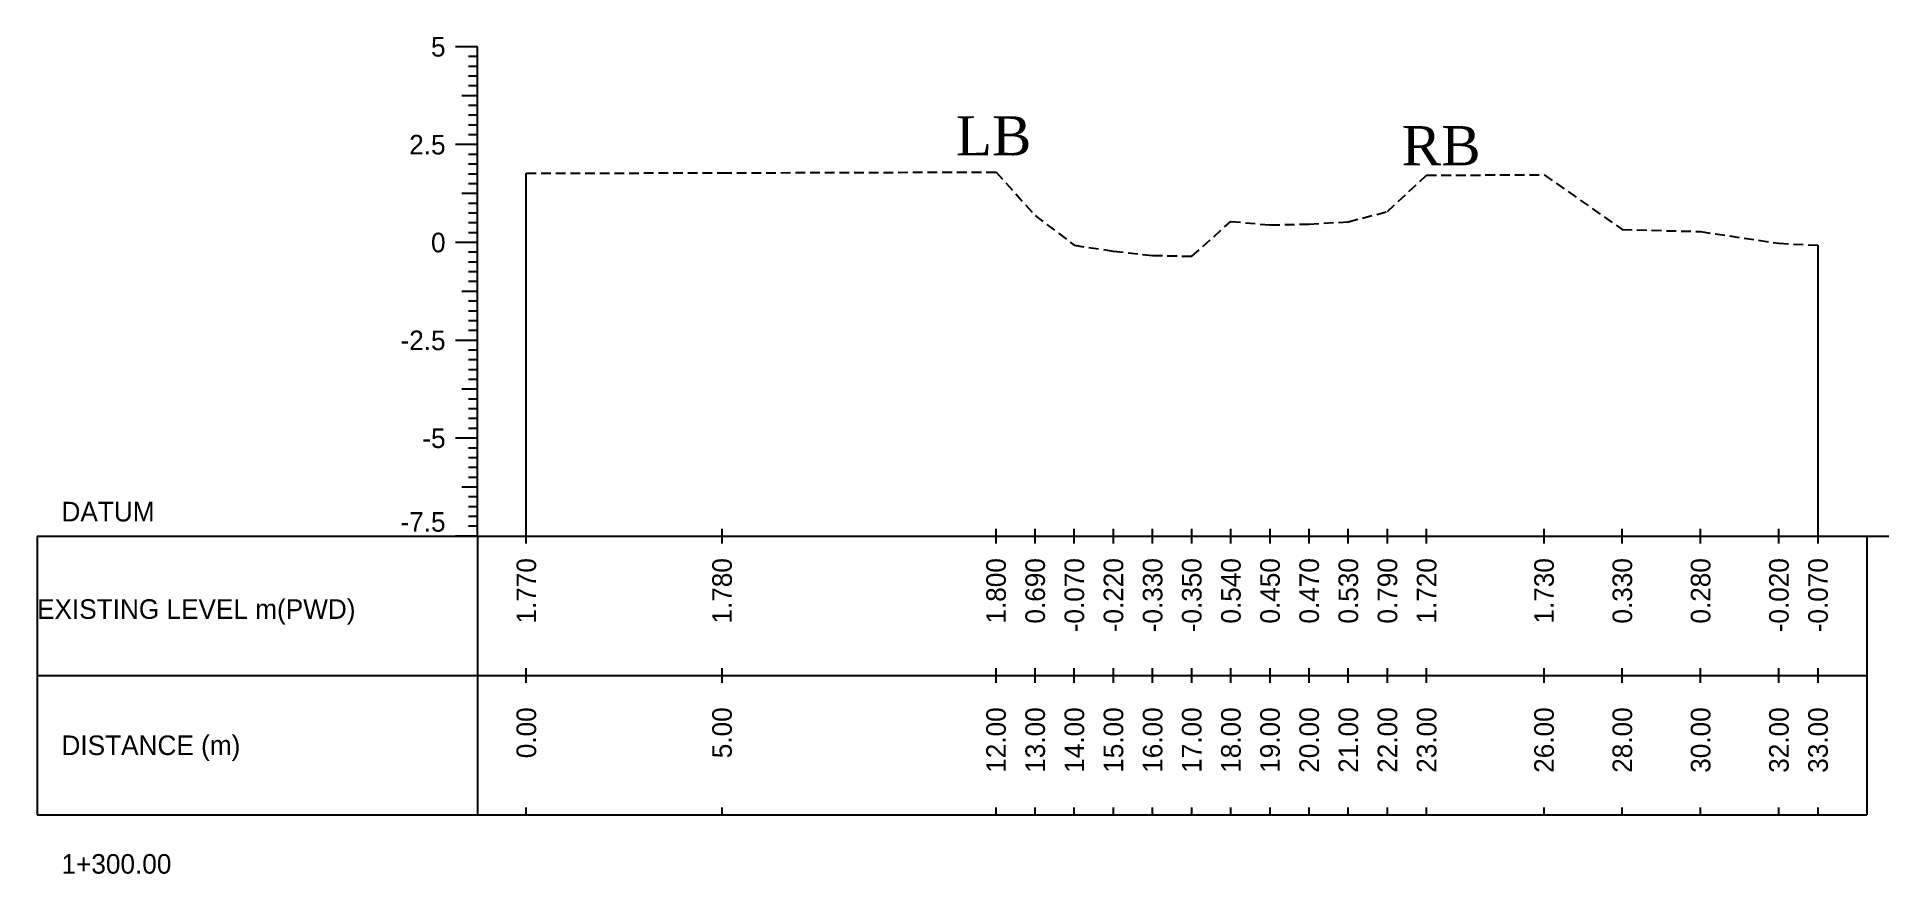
# Model space of a CAD drawing. Header units: inches. Extents: x 933 to 2044, y -1635 to -1096.
# Drawn here: x 1611 to 1658.32, y -1242.72 to -1221.34 of the extents above; entities that cross this region are included whole.
import ezdxf
from ezdxf.enums import TextEntityAlignment as Align

# ---------------------------------------------------------------- set-up
doc = ezdxf.new("R2010")
doc.units = ezdxf.units.IN
doc.header["$MEASUREMENT"] = 0
doc.linetypes.add('HIDDEN', pattern=[0.375, 0.25, -0.125])
doc.layers.add('CS_Drawing', color=7, linetype='Continuous')
doc.layers.add('GL', color=3, linetype='HIDDEN')
doc.styles.add('romans', font='romans.shx')

msp = doc.modelspace()

# ---------------------------------------------------------------- texts
at = {"char_height": 1, "width": 154.27519, "attachment_point": 1, "style": 'romans'}
for s, insert in [('{\\fTimes New Roman|b0|i0|c0|p18;LB}', (1634.478, -1223.36)), ('{\\fTimes New Roman|b0|i0|c0|p18;RB}', (1645.869, -1223.612))]:
    msp.add_mtext(s, dxfattribs=dict(at, insert=insert))
at = {"layer": 'CS_Drawing'}
for s, p in [('5', (1621.441, -1221.587)), ('2.5', (1621.441, -1224.087)), ('0', (1621.441, -1226.587)), ('-2.5', (1621.441, -1229.087)), ('-5', (1621.441, -1231.587))]:
    msp.add_text(s, height=0.5, dxfattribs=at).set_placement(p, align=Align.MIDDLE_RIGHT)
for s, p in [('DATUM', (1611.629, -1233.462)), ('EXISTING LEVEL m(PWD)', (1611.004, -1235.952)), ('DISTANCE (m)', (1611.629, -1239.431)), ('1+300.00', (1611.629, -1242.462))]:
    msp.add_text(s, height=0.5, dxfattribs=at).set_placement(p, align=Align.MIDDLE_LEFT)
msp.add_text('-7.5', height=0.5, dxfattribs=at).set_placement((1621.441, -1233.975), align=Align.RIGHT)
for s, p in [('1.770', (1623.504, -1234.65)), ('1.780', (1628.504, -1234.65)), ('1.800', (1635.504, -1234.65)), ('0.690', (1636.504, -1234.65)), ('-0.070', (1637.504, -1234.65)), ('-0.220', (1638.504, -1234.65)), ('-0.330', (1639.504, -1234.65)), ('-0.350', (1640.504, -1234.65)), ('0.540', (1641.504, -1234.65)), ('0.450', (1642.504, -1234.65)), ('0.470', (1643.504, -1234.65)), ('0.530', (1644.504, -1234.65)), ('0.790', (1645.504, -1234.65)), ('1.720', (1646.504, -1234.65)), ('1.730', (1649.504, -1234.65)), ('0.330', (1651.504, -1234.65)), ('0.280', (1653.504, -1234.65)), ('-0.020', (1655.504, -1234.65)), ('-0.070', (1656.504, -1234.65)), ('0.00', (1623.504, -1238.462)), ('5.00', (1628.504, -1238.462)), ('12.00', (1635.504, -1238.462)), ('13.00', (1636.504, -1238.462)), ('14.00', (1637.504, -1238.462)), ('15.00', (1638.504, -1238.462)), ('16.00', (1639.504, -1238.462)), ('17.00', (1640.504, -1238.462)), ('18.00', (1641.504, -1238.462)), ('19.00', (1642.504, -1238.462)), ('20.00', (1643.504, -1238.462)), ('21.00', (1644.504, -1238.462)), ('22.00', (1645.504, -1238.462)), ('23.00', (1646.504, -1238.462)), ('26.00', (1649.504, -1238.462)), ('28.00', (1651.504, -1238.462)), ('30.00', (1653.504, -1238.462)), ('32.00', (1655.504, -1238.462)), ('33.00', (1656.504, -1238.462))]:
    msp.add_text(s, height=0.5, rotation=90, dxfattribs=at).set_placement(p, align=Align.MIDDLE_RIGHT)

# ---------------------------------------------------------------- linework, layer by layer
at = {"layer": 'CS_Drawing'}
for p, q in [((1622.254, -1221.587), (1621.691, -1221.587)), ((1622.254, -1221.587), (1621.86, -1221.587)), ((1622.254, -1221.587), (1622.029, -1221.587)), ((1622.254, -1234.087), (1622.254, -1221.587)), ((1622.254, -1221.837), (1622.029, -1221.837)), ((1622.254, -1222.087), (1622.029, -1222.087)), ((1622.254, -1222.337), (1622.029, -1222.337)), ((1622.254, -1222.837), (1621.86, -1222.837)), ((1622.254, -1222.587), (1622.029, -1222.587)), ((1622.254, -1222.837), (1622.029, -1222.837)), ((1622.254, -1223.087), (1622.029, -1223.087)), ((1622.254, -1223.337), (1622.029, -1223.337)), ((1622.254, -1223.587), (1622.029, -1223.587)), ((1622.254, -1223.837), (1622.029, -1223.837)), ((1622.254, -1224.087), (1621.691, -1224.087)), ((1622.254, -1224.087), (1621.86, -1224.087)), ((1622.254, -1224.087), (1622.029, -1224.087)), ((1622.254, -1224.337), (1622.029, -1224.337)), ((1622.254, -1224.587), (1622.029, -1224.587)), ((1622.254, -1224.837), (1622.029, -1224.837)), ((1623.504, -1234.087), (1623.504, -1224.817)), ((1622.254, -1225.337), (1621.86, -1225.337)), ((1622.254, -1225.087), (1622.029, -1225.087)), ((1622.254, -1225.337), (1622.029, -1225.337)), ((1622.254, -1225.587), (1622.029, -1225.587)), ((1622.254, -1225.837), (1622.029, -1225.837)), ((1622.254, -1226.087), (1622.029, -1226.087)), ((1622.254, -1226.337), (1622.029, -1226.337)), ((1622.254, -1226.587), (1621.691, -1226.587)), ((1622.254, -1226.587), (1621.86, -1226.587)), ((1622.254, -1226.587), (1622.029, -1226.587)), ((1656.504, -1234.087), (1656.504, -1226.657)), ((1622.254, -1226.837), (1622.029, -1226.837)), ((1622.254, -1227.087), (1622.029, -1227.087)), ((1622.254, -1227.337), (1622.029, -1227.337)), ((1622.254, -1227.587), (1622.029, -1227.587)), ((1622.254, -1227.837), (1621.86, -1227.837)), ((1622.254, -1227.837), (1622.029, -1227.837)), ((1622.254, -1228.087), (1622.029, -1228.087)), ((1622.254, -1228.337), (1622.029, -1228.337)), ((1622.254, -1228.587), (1622.029, -1228.587)), ((1622.254, -1229.087), (1621.691, -1229.087)), ((1622.254, -1229.087), (1621.86, -1229.087)), ((1622.254, -1228.837), (1622.029, -1228.837)), ((1622.254, -1229.087), (1622.029, -1229.087)), ((1622.254, -1229.337), (1622.029, -1229.337)), ((1622.254, -1229.587), (1622.029, -1229.587)), ((1622.254, -1229.837), (1622.029, -1229.837)), ((1622.254, -1230.087), (1622.029, -1230.087)), ((1622.254, -1230.337), (1621.86, -1230.337)), ((1622.254, -1230.337), (1622.029, -1230.337)), ((1622.254, -1230.587), (1622.029, -1230.587)), ((1622.254, -1230.837), (1622.029, -1230.837)), ((1622.254, -1231.087), (1622.029, -1231.087)), ((1622.254, -1231.337), (1622.029, -1231.337)), ((1622.254, -1231.587), (1621.691, -1231.587)), ((1622.254, -1231.587), (1621.86, -1231.587)), ((1622.254, -1231.587), (1622.029, -1231.587)), ((1622.254, -1231.837), (1622.029, -1231.837)), ((1622.254, -1232.087), (1622.029, -1232.087)), ((1622.254, -1232.337), (1622.029, -1232.337)), ((1622.254, -1232.837), (1621.86, -1232.837)), ((1622.254, -1232.587), (1622.029, -1232.587)), ((1622.254, -1232.837), (1622.029, -1232.837)), ((1622.254, -1233.087), (1622.029, -1233.087)), ((1622.254, -1233.337), (1622.029, -1233.337)), ((1622.254, -1233.587), (1622.029, -1233.587)), ((1622.254, -1233.837), (1622.029, -1233.837)), ((1623.504, -1234.275), (1623.504, -1233.9)), ((1628.504, -1234.275), (1628.504, -1233.9)), ((1635.504, -1234.275), (1635.504, -1233.9)), ((1636.504, -1234.275), (1636.504, -1233.9)), ((1637.504, -1234.275), (1637.504, -1233.9)), ((1638.504, -1234.275), (1638.504, -1233.9)), ((1639.504, -1234.275), (1639.504, -1233.9)), ((1640.504, -1234.275), (1640.504, -1233.9)), ((1641.504, -1234.275), (1641.504, -1233.9)), ((1642.504, -1234.275), (1642.504, -1233.9)), ((1643.504, -1234.275), (1643.504, -1233.9)), ((1644.504, -1234.275), (1644.504, -1233.9)), ((1645.504, -1234.275), (1645.504, -1233.9)), ((1646.504, -1234.275), (1646.504, -1233.9)), ((1649.504, -1234.275), (1649.504, -1233.9)), ((1651.504, -1234.275), (1651.504, -1233.9)), ((1653.504, -1234.275), (1653.504, -1233.9)), ((1655.504, -1234.275), (1655.504, -1233.9)), ((1656.504, -1234.275), (1656.504, -1233.9)), ((1611.004, -1234.087), (1622.254, -1234.087)), ((1611.004, -1234.087), (1611.004, -1241.212)), ((1622.254, -1234.087), (1621.691, -1234.087)), ((1622.254, -1234.087), (1621.86, -1234.087)), ((1622.254, -1234.087), (1622.029, -1234.087)), ((1622.254, -1234.087), (1657.754, -1234.087)), ((1622.254, -1234.087), (1622.254, -1241.212)), ((1657.754, -1234.087), (1658.316, -1234.087)), ((1657.754, -1234.087), (1658.147, -1234.087)), ((1657.754, -1234.087), (1657.979, -1234.087)), ((1657.754, -1234.087), (1657.754, -1241.212)), ((1611.004, -1237.65), (1622.254, -1237.65)), ((1622.254, -1237.65), (1657.754, -1237.65)), ((1622.254, -1237.65), (1657.754, -1237.65)), ((1623.504, -1237.837), (1623.504, -1237.462)), ((1628.504, -1237.837), (1628.504, -1237.462)), ((1635.504, -1237.837), (1635.504, -1237.462)), ((1636.504, -1237.837), (1636.504, -1237.462)), ((1637.504, -1237.837), (1637.504, -1237.462)), ((1638.504, -1237.837), (1638.504, -1237.462)), ((1639.504, -1237.837), (1639.504, -1237.462)), ((1640.504, -1237.837), (1640.504, -1237.462)), ((1641.504, -1237.837), (1641.504, -1237.462)), ((1642.504, -1237.837), (1642.504, -1237.462)), ((1643.504, -1237.837), (1643.504, -1237.462)), ((1644.504, -1237.837), (1644.504, -1237.462)), ((1645.504, -1237.837), (1645.504, -1237.462)), ((1646.504, -1237.837), (1646.504, -1237.462)), ((1649.504, -1237.837), (1649.504, -1237.462)), ((1651.504, -1237.837), (1651.504, -1237.462)), ((1653.504, -1237.837), (1653.504, -1237.462)), ((1655.504, -1237.837), (1655.504, -1237.462)), ((1656.504, -1237.837), (1656.504, -1237.462)), ((1611.004, -1241.212), (1622.254, -1241.212)), ((1622.254, -1241.212), (1657.754, -1241.212)), ((1623.504, -1241.212), (1623.504, -1241.025)), ((1628.504, -1241.212), (1628.504, -1241.025)), ((1635.504, -1241.212), (1635.504, -1241.025)), ((1636.504, -1241.212), (1636.504, -1241.025)), ((1637.504, -1241.212), (1637.504, -1241.025)), ((1638.504, -1241.212), (1638.504, -1241.025)), ((1639.504, -1241.212), (1639.504, -1241.025)), ((1640.504, -1241.212), (1640.504, -1241.025)), ((1641.504, -1241.212), (1641.504, -1241.025)), ((1642.504, -1241.212), (1642.504, -1241.025)), ((1643.504, -1241.212), (1643.504, -1241.025)), ((1644.504, -1241.212), (1644.504, -1241.025)), ((1645.504, -1241.212), (1645.504, -1241.025)), ((1646.504, -1241.212), (1646.504, -1241.025)), ((1649.504, -1241.212), (1649.504, -1241.025)), ((1651.504, -1241.212), (1651.504, -1241.025)), ((1653.504, -1241.212), (1653.504, -1241.025)), ((1655.504, -1241.212), (1655.504, -1241.025)), ((1656.504, -1241.212), (1656.504, -1241.025))]:
    msp.add_line(p, q, dxfattribs=at)
at = {"layer": 'GL'}
msp.add_lwpolyline([(1623.504, -1224.817), (1628.504, -1224.807), (1635.504, -1224.787), (1636.504, -1225.897), (1637.504, -1226.657), (1638.504, -1226.807), (1639.504, -1226.917), (1640.504, -1226.937), (1641.504, -1226.047), (1642.504, -1226.137), (1643.504, -1226.117), (1644.504, -1226.057), (1645.504, -1225.797), (1646.504, -1224.867), (1649.504, -1224.857), (1651.504, -1226.257), (1653.504, -1226.307), (1655.504, -1226.607), (1656.504, -1226.657)], dxfattribs=at)

msp.set_redraw_order([(e.dxf.handle, doc.entitydb.next_handle()) for e in msp.query("TEXT MTEXT ATTDEF DIMENSION ARC_DIMENSION")])  # texts and dimensions are drawn at this point

doc.saveas('drawing.dxf')
